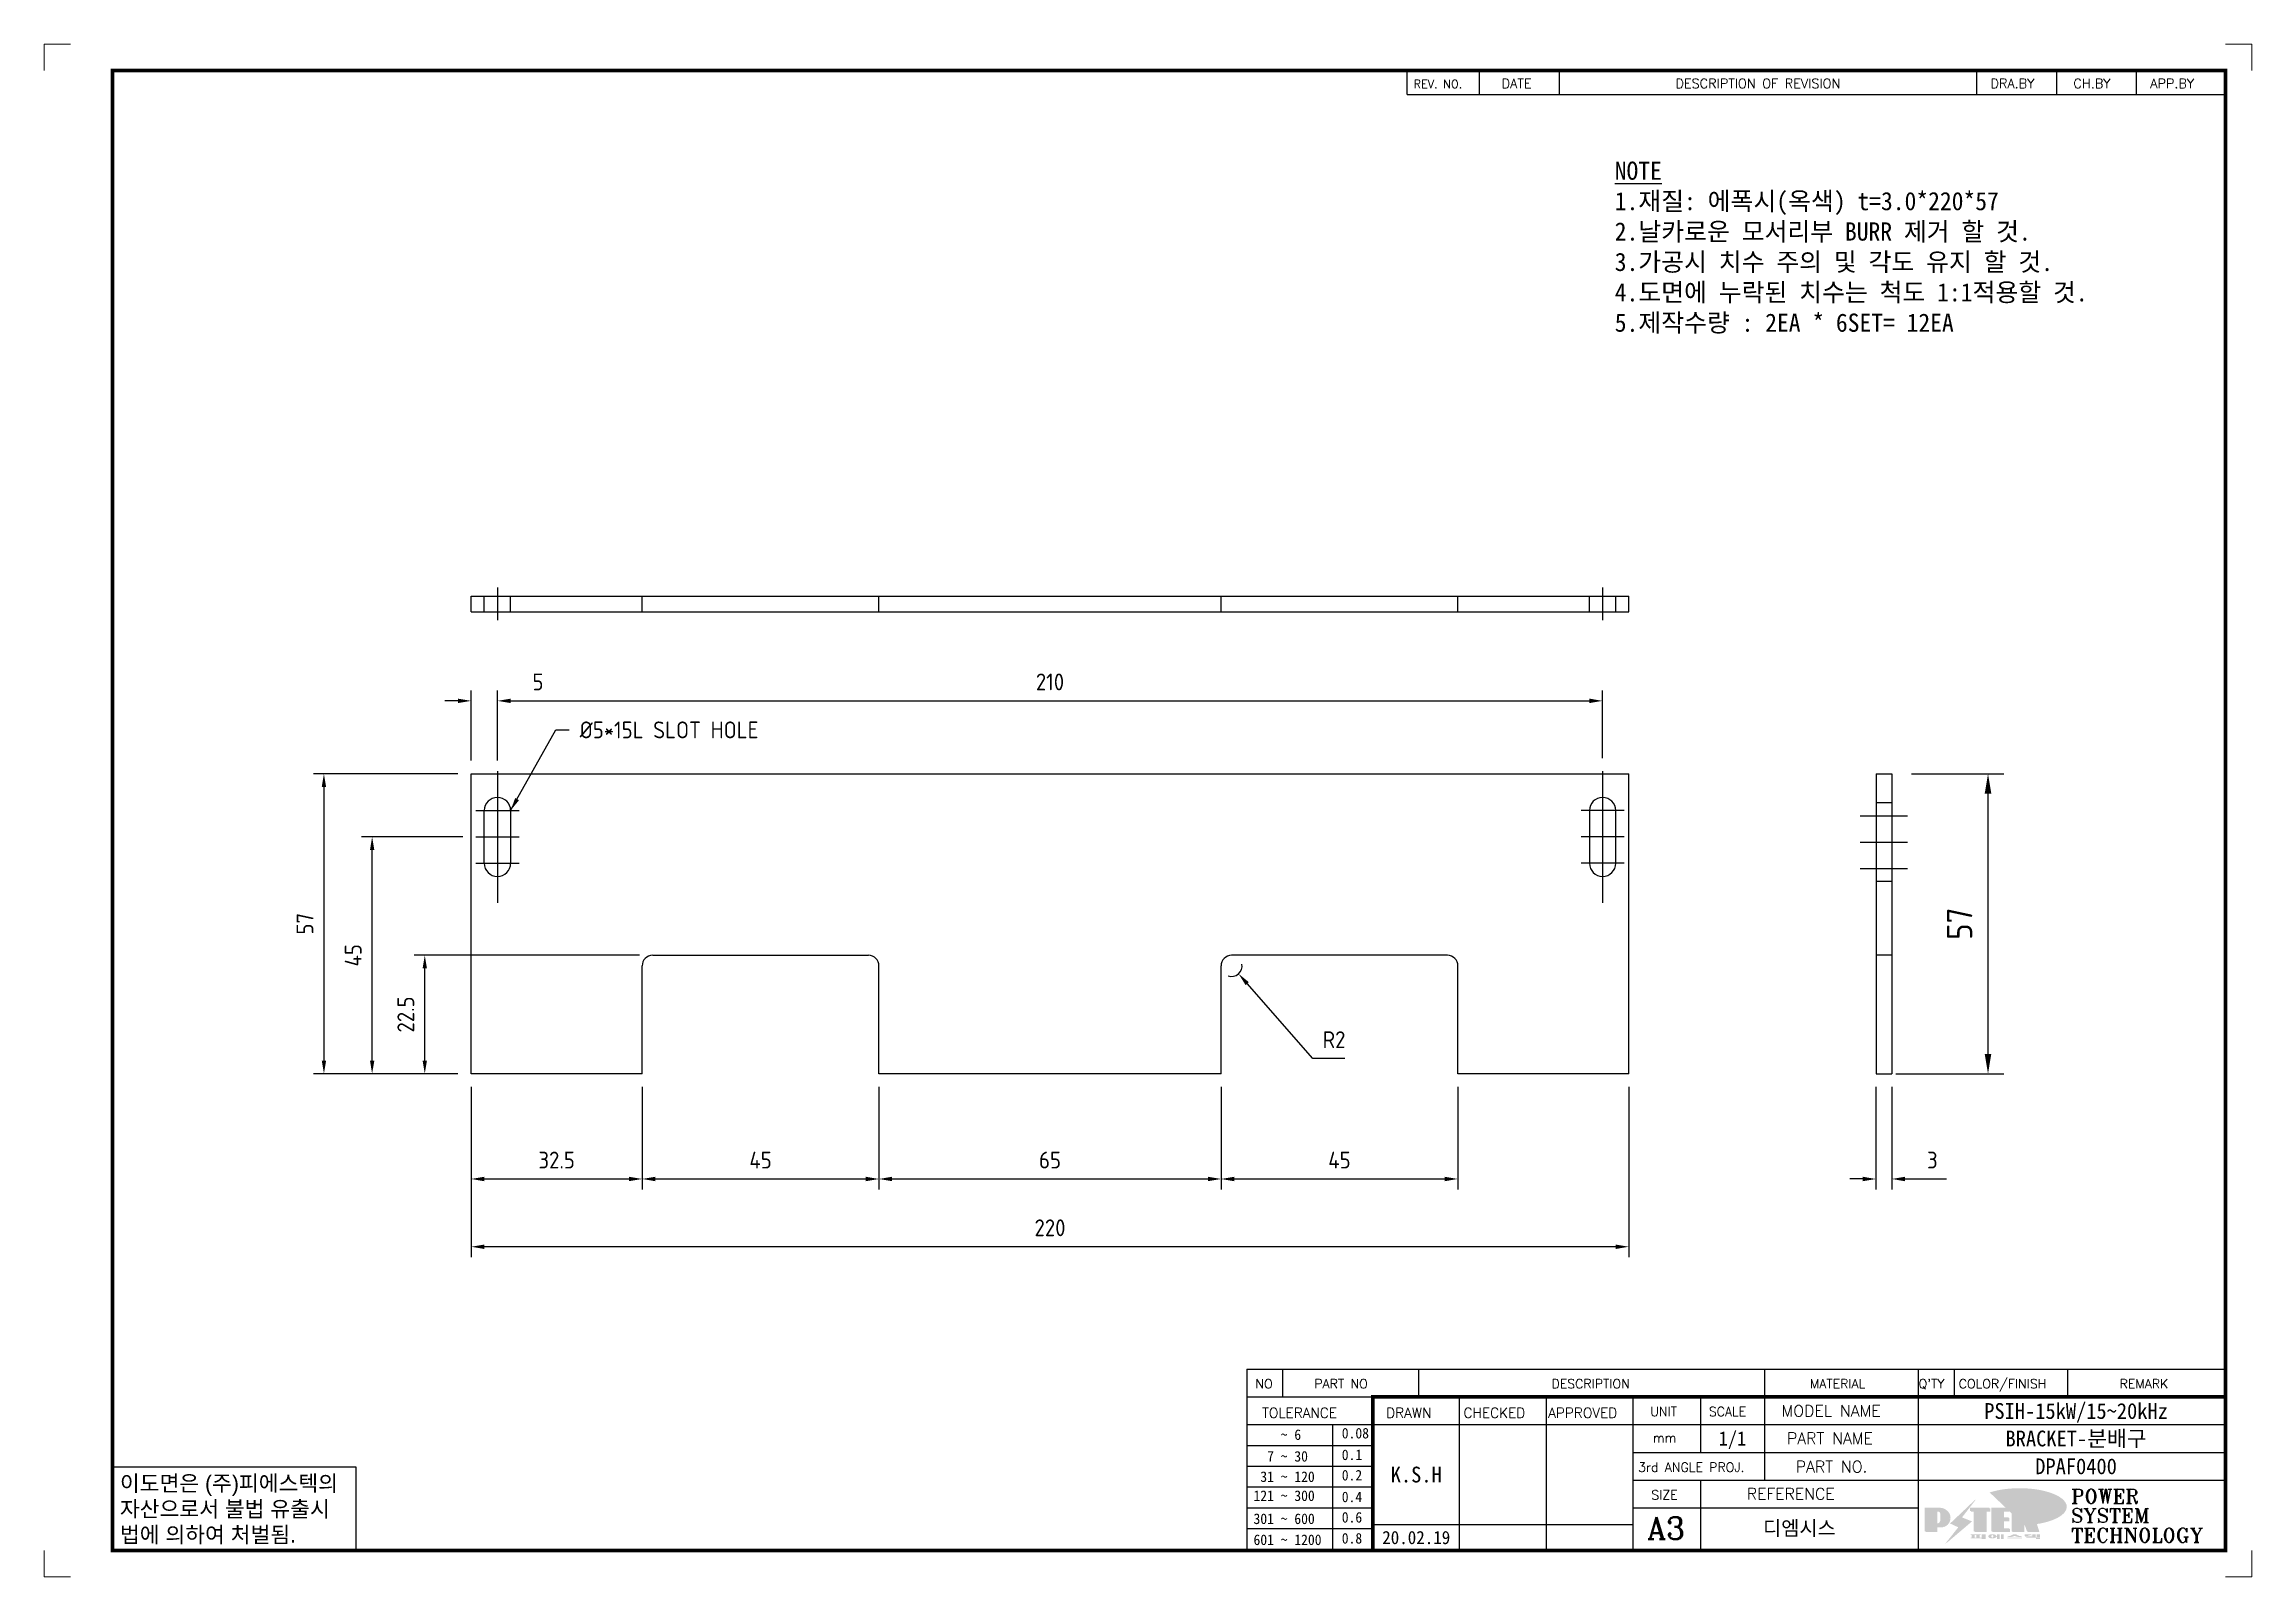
# Model space of a CAD drawing. Header units: millimetres. Extents: x 24815 to 37444, y -10619 to 6020.
# Drawn here: x 32524.7 to 32944.2, y -1528.1 to -1236.8 of the extents above; entities that cross this region are included whole.
import ezdxf
from ezdxf.enums import TextEntityAlignment as Align

# ---------------------------------------------------------------- set-up
doc = ezdxf.new("R2010")
doc.units = ezdxf.units.MM
for name, pattern in [('CENTER', [50.8, 31.75, -6.35, 6.35, -6.35]), ('HIDDEN', [9.525, 6.35, -3.175]), ('HIDDEN2', [4.7625, 3.175, -1.5875])]:
    doc.linetypes.add(name, pattern=pattern)
for name, color, linetype in [('CENTER', 1, 'CENTER'), ('FORMAT-1', 7, 'Continuous'), ('H', 2, 'HIDDEN'), ('HIDDEN', 2, 'HIDDEN'), ('line', 3, 'Continuous')]:
    doc.layers.add(name, color=color, linetype=linetype)
doc.styles.add('h1', font='')
doc.styles.add('HAN', font='')
doc.styles.add('RC', font='ROMANC.SHX')
doc.styles.add('ROMANT', font='romant')
doc.styles.get("Standard").update_dxf_attribs({"font": 'ISOCP.SHX', "bigfont": 'WHGTXT.SHX'})
doc.styles.get('h1').set_extended_font_data('New Gulim')
doc.styles.get('HAN').set_extended_font_data('GulimChe')
doc.dimstyles.new('PS-1', dxfattribs={"dimtxt": 3.2, "dimasz": 2.5, "dimexe": 2, "dimexo": 2.5, "dimgap": 2, "dimtad": 1, "dimtoh": 1, "dimrnd": 0.05, "dimzin": 12, "dimdsep": 46, "dimtxsty": 'Standard', "dimcen": 0, "dimclrt": 2, "dimazin": 3, "dimtfac": 1, "dimtofl": 0, "dimtmove": 0, "dimatfit": 3, "dimfxl": 0.18, "dimtolj": 1, "dimtzin": 0, "dimarcsym": 0})
doc.dimstyles.new('PS-1.5', dxfattribs={"dimscale": 1.5, "dimtxt": 3.2, "dimasz": 2.5, "dimexe": 2, "dimexo": 2.5, "dimgap": 2, "dimtad": 1, "dimtoh": 1, "dimrnd": 0.05, "dimzin": 12, "dimdsep": 46, "dimtxsty": 'Standard', "dimcen": 0, "dimclrt": 2, "dimazin": 3, "dimtfac": 1, "dimtofl": 0, "dimtmove": 0, "dimatfit": 3, "dimfxl": 0.18, "dimtolj": 1, "dimtzin": 0, "dimarcsym": 0})

msp = doc.modelspace()

# ---------------------------------------------------------------- texts
at = {"color": 2, "insert": (32823.12903, -1259.16817), "char_height": 3.465, "attachment_point": 1, "style": 'HAN'}
msp.add_mtext_dynamic_manual_height_columns('{\\LNOTE\\P}1.재질: 에폭시(옥색) t=3.0*220*57\\P2.날카로운 모서리부 BURR 제거 할 것.\\P3.가공시 치수 주의 및 각도 유지 할 것.\\P4.도면에 누락된 치수는 척도 1:1적용할 것.\\P{\\C1;5.제작수량 : 2EA * 6SET= 12EA}', width=557.9786429, gutter_width=769.29545, heights=[0], dxfattribs=at)
at = {"color": 2, "insert": (32626.44892, -1365.57691), "char_height": 3.2, "attachment_point": 1}
msp.add_mtext('%%C5*15L SLOT HOLE', dxfattribs=at)

# ---------------------------------------------------------------- blocks, each defined once
blk = doc.blocks.new('A$C19447B5D')
at = {"color": 4}
for p, q in [((-215, 12, -0.03), (5, 12, -0.03)), ((-215, -45, -0.03), (-215, 12, -0.03)), ((5, -45, -0.03), (5, 12, -0.03)), ((-212.5, -5, -0.03), (-212.5, 5, -0.03)), ((-207.5, 5, -0.03), (-207.5, -5, -0.03)), ((-2.5, 5, -0.03), (-2.5, -5, -0.03)), ((2.5, -5, -0.03), (2.5, 5, -0.03)), ((-182.5, -45), (-182.5, -24.5)), ((-180.5, -22.5), (-139.5, -22.5)), ((-137.5, -45), (-137.5, -24.5)), ((-72.5, -45), (-72.5, -24.5)), ((-29.5, -22.5), (-70.5, -22.5)), ((-27.5, -45), (-27.5, -24.5)), ((-182.5, -45), (-215, -45)), ((-72.5, -45), (-137.5, -45)), ((5, -45), (-27.5, -45))]:
    blk.add_line(p, q, dxfattribs=at)
for centre, radius, start, end in [((-210, 5, -0.03), 2.5, 0, 180), ((0, 5, -0.03), 2.5, 0, 180), ((-210, -5, -0.03), 2.5, 180, 0), ((0, -5, -0.03), 2.5, 180, 0), ((-180.5, -24.5), 2, 90, 180), ((-139.5, -24.5), 2, 0, 90), ((-70.5, -24.5), 2, 90, 180), ((-29.5, -24.5), 2, 0, 90)]:
    blk.add_arc(centre, radius, start, end, dxfattribs=at)
at = {"layer": 'CENTER', "linetype": 'CENTER', "ltscale": 3}
for p, q in [((-210, 12.5, -0.03), (-210, -12.5, -0.03)), ((0, 12.5, -0.03), (0, -12.5, -0.03)), ((-214.1, 5, -0.03), (-205.9, 5, -0.03)), ((4.1, 5, -0.03), (-4.1, 5, -0.03)), ((-214.1, 0, -0.03), (-205.9, 0, -0.03)), ((4.1, 0, -0.03), (-4.1, 0, -0.03)), ((-214.1, -5, -0.03), (-205.9, -5, -0.03)), ((4.1, -5, -0.03), (-4.1, -5, -0.03))]:
    blk.add_line(p, q, dxfattribs=at)
blk = doc.blocks.new('t3')
for p, q in [((0, 15.88), (46.25, 15.88)), ((0, 15.88), (0, 0)), ((46.25, 15.88), (46.25, 0)), ((0, 0), (46.25, 0))]:
    blk.add_line(p, q)
at = {"color": 1, "style": 'h1'}
for s, p in [('이도면은 (주)피에스텍의', (1.4, 11.29)), ('자산으로서 불법 유출시', (1.4, 6.41)), ('법에 의하여 처벌됨.', (1.4, 1.52))]:
    blk.add_text(s, height=3, dxfattribs=at).set_placement(p)
blk = doc.blocks.new('new LOGO')
at = {"layer": 'line'}
h = blk.add_hatch(color=1, dxfattribs=at)
h.paths.add_polyline_path([(41.5, 16.4), (54.3, 16.4, 1), (54.3, 82.9), (0, 82.9), (0, -0.1), (41.5, -0.1)])
h.paths.add_polyline_path([(41.5, 27.9), (41.5, 71.9), (43.6, 71.9, -0.414214), (54.6, 60.9), (54.6, 38.9, -0.414214), (43.6, 27.9)], flags=16)
h.paths.add_polyline_path([(214.7, 71.9), (227.5, 71.9), (227.5, 82.9), (159.7, 82.9), (159.7, 71.9), (172.5, 71.9), (172.5, -0.1), (214.7, -0.1)])
h.paths.add_polyline_path([(276, 37.4), (294.8, 37.4), (294.8, 49.1), (276, 49.1), (276, 71.9), (294.8, 71.9), (294.8, 82.9), (234.5, 82.9), (234.5, -0.1), (297, -0.1), (297, 10.9), (276, 10.9)])
h.paths.add_polyline_path([(347.2, 35.2), (359.7, -0.1), (400.5, -0.1), (379.6, 66.8), (399.7, 82.9), (380.6, 82.9), (347.2, 61.6), (347.2, 82.9), (305.5, 82.9), (305.5, -0.1), (347.2, -0.1)])
h = blk.add_hatch(color=250, dxfattribs=at)
h.paths.add_polyline_path([(44.5, 69.4), (46.6, 69.4, -0.129793), (52, 68, 0.221832), (43.6, 71.9), (41.5, 71.9), (41.5, 27.9), (43.6, 27.9, 0.02048), (44.5, 28)], flags=17)
h.paths.add_polyline_path([(44.5, 13.9), (57.3, 13.9, 0.72362), (77.1, 73.9, -0.679777), (54.3, 16.4), (41.5, 16.4), (41.5, -0.1), (3, -0.1), (3, -2.6), (44.5, -2.6)])
h.paths.add_polyline_path([(117.9, 14.2), (71.5, -44.4), (77.1, -39.6), (120.8, 15.6), (92, 28.9), (173.3, 106), (177.5, 111.4), (89.1, 27.6)])
h.paths.add_polyline_path([(162.7, 71.9), (162.7, 69.4), (172.5, 69.4), (172.5, 71.9)], flags=17)
h.paths.add_polyline_path([(217.7, 69.4), (230.5, 69.4), (230.5, 80.4), (227.5, 80.4), (227.5, 71.9), (214.7, 71.9), (214.7, -0.1), (175.5, -0.1), (175.5, -2.6), (217.7, -2.6)])
h.paths.add_polyline_path([(297.8, 46.6), (294.8, 46.6), (294.8, 37.4), (276, 37.4), (276, 10.9), (279, 10.9), (279, 34.9), (297.8, 34.9)])
h.paths.add_polyline_path([(300, 8.4), (297, 8.4), (297, -0.1), (237.5, -0.1), (237.5, -2.6), (300, -2.6)])
h.paths.add_polyline_path([(297.8, 80.4), (294.8, 80.4), (294.8, 71.9), (276, 71.9), (276, 49.1), (279, 49.1), (279, 69.4), (297.8, 69.4)])
h.paths.add_polyline_path([(350.2, 80.4), (347.2, 80.4), (347.2, 61.6), (350.2, 63.5)])
h.paths.add_polyline_path([(350.2, 26.7), (347.2, 35.2), (347.2, -0.1), (308.5, -0.1), (308.5, -2.6), (350.2, -2.6)])
h.paths.add_polyline_path([(402.7, 80.4), (396.5, 80.4), (379.6, 66.8), (400.5, -0.1), (361.8, -0.1), (362.7, -2.6), (403.5, -2.6), (382.6, 64.3)])
blk.add_hatch(color=5, dxfattribs=at).paths.add_polyline_path([(166.3, 35), (131, 49), (180.4, 112.7), (92, 28.9), (120.8, 15.6), (74.4, -43)])
h = blk.add_hatch(color=253, dxfattribs=at)
edge = h.paths.add_edge_path()
edge.add_ellipse((333.9, 86.4), major_axis=(-165.9, 0), ratio=0.39426, start_angle=111.51268, end_angle=334.46902)
edge.add_ellipse((314.1, 81.2), major_axis=(-153.7, 0), ratio=0.40699, start_angle=121.30662, end_angle=327.74369, ccw=False)
edge.add_line((394, 27.8), (394.7, 25.6))
h = blk.add_hatch(color=250, dxfattribs=at)
edge = h.paths.add_edge_path()
edge.add_ellipse((237.8, -17.6), major_axis=(-14.3, 0), ratio=0.526336, start_angle=192.2456, end_angle=269.07481)
edge.add_line((238.1, -10.1), (237.6, -10.1))
edge.add_ellipse((237.8, -17.6), major_axis=(-14.3, 0), ratio=0.526336, start_angle=270.92519, end_angle=449.07481)
edge.add_line((237.6, -25.1), (238.1, -25.1))
edge.add_ellipse((237.8, -17.6), major_axis=(-14.3, 0), ratio=0.526336, start_angle=450.92519, end_angle=527.7544)
edge.add_line((251.7, -19.2), (254.1, -19.2))
edge.add_line((254.1, -19.2), (254.1, -27.1))
edge.add_line((254.1, -27.1), (263.1, -27.1))
edge.add_line((263.1, -27.1), (263.1, -10.1))
edge.add_line((263.1, -10.1), (254.1, -10.1))
edge.add_line((254.1, -10.1), (254.1, -16))
edge.add_line((254.1, -16), (251.7, -16))
h.paths.add_polyline_path([(241, -16.4), (241, -18.7, -1), (234.4, -18.7), (234.4, -16.4, -1)], flags=16)
h.paths.add_polyline_path([(278.2, -10.1), (268.1, -10.1), (268.1, -27.1), (278.2, -27.1)])
h.paths.add_polyline_path([(310.3, -10.1), (310.3, -11.1, -0.157169), (289.3, -17.5), (294, -19.9, 0.128407), (316.3, -15.9, 0.128407), (338.6, -19.9), (343.3, -17.5, -0.157169), (322.2, -11.1), (322.2, -10.1)])
h.paths.add_polyline_path([(342.1, -25.1), (342.1, -22.3), (290.4, -22.3), (290.4, -25.1)])
h.paths.add_polyline_path([(352, -10.1), (352, -16.2, 0.414214), (354, -18.2), (378.7, -18.2), (378.7, -19.6), (390.2, -19.6), (390.2, -10.1), (378.7, -10.1), (378.7, -13.6), (374.7, -13.6), (374.7, -15.1), (378.7, -15.1), (378.7, -16.2), (364.7, -16.2), (364.7, -15.1), (371.2, -15.1), (371.2, -13.6), (364.7, -13.6), (364.7, -12.6), (374.7, -12.6), (374.7, -10.1)])
h.paths.add_polyline_path([(393.8, -10.1), (393.8, -19.6), (405, -19.6), (405, -10.1)])
h.paths.add_polyline_path([(405, -27.1), (405, -20.9), (356.8, -20.9), (356.8, -23), (391.8, -23), (391.8, -27.1)])
h.paths.add_polyline_path([(200.4, -10.1), (200.4, -22.3), (193.2, -22.3), (193.2, -12.6), (196.6, -12.6), (196.6, -10.1), (161, -10.1), (161, -12.6), (164.5, -12.6), (164.5, -22.3), (161, -22.3), (161, -25.1), (200.4, -25.1), (200.4, -27.1), (213.9, -27.1), (213.9, -10.1)])
h.paths.add_polyline_path([(182, -12.6), (175.6, -12.6), (175.6, -22.3), (182, -22.3)], flags=17)
blk = doc.blocks.new('format-3')
at = {"color": 3, "lineweight": 9}
for p, q in [((0, 286.3), (0, 291.3)), ((5, 291.3), (0, 291.3)), ((414.5, 291.3), (419.5, 291.3)), ((419.5, 286.3), (419.5, 291.3)), ((0, 5), (0, 0)), ((419.5, 5), (419.5, 0)), ((5, 0), (0, 0)), ((414.5, 0), (419.5, 0))]:
    blk.add_line(p, q, dxfattribs=at)
at = {"color": 180}
for p, q in [((258.97, 281.75), (258.97, 286.3)), ((272.71, 281.75), (272.71, 286.3)), ((287.94, 281.75), (287.94, 286.3)), ((367.22, 281.75), (367.22, 286.3)), ((382.45, 281.75), (382.45, 286.3)), ((397.61, 281.75), (397.61, 286.3)), ((258.97, 281.75), (414.5, 281.75)), ((228.5, 39.49), (228.5, 5)), ((228.5, 39.49), (414.5, 39.49)), ((235.29, 39.49), (235.29, 34.21)), ((261.24, 34.21), (261.24, 39.49)), ((326.9, 39.49), (326.9, 34.21)), ((356.11, 39.49), (356.11, 34.21)), ((362.93, 39.49), (362.93, 34.21)), ((384.48, 39.49), (384.48, 34.21)), ((228.5, 34.21), (252.48, 34.21)), ((268.96, 5), (268.96, 34.21)), ((285.45, 5), (285.45, 34.21)), ((301.94, 5), (301.94, 34.21)), ((314.72, 34.21), (314.72, 23.65)), ((326.9, 34.21), (326.9, 18.37)), ((356.11, 34.21), (356.11, 5)), ((228.5, 28.93), (252.48, 28.93)), ((244.89, 5.23), (244.89, 28.93)), ((252.48, 28.93), (414.5, 28.93)), ((228.5, 24.98), (252.48, 24.98)), ((228.5, 21.03), (252.48, 21.03)), ((301.94, 23.65), (414.5, 23.65)), ((228.5, 17.08), (252.48, 17.08)), ((301.94, 18.37), (414.5, 18.37)), ((314.72, 18.37), (314.72, 5)), ((228.5, 13.13), (252.48, 13.13)), ((301.94, 13.09), (356.11, 13.09)), ((228.5, 9.18), (252.48, 9.18)), ((252.48, 9.95), (301.94, 9.95))]:
    blk.add_line(p, q, dxfattribs=at)
at = {"const_width": 0.7}
blk.add_lwpolyline([(252.48, 5), (252.48, 34.21), (414.5, 34.21)], dxfattribs=at)
at = {"layer": 'FORMAT-1', "const_width": 0.7}
blk.add_lwpolyline([(13, 5), (13, 286.3), (414.5, 286.3), (414.5, 5)], close=True, dxfattribs=at)
blk.add_blockref('t3', (13, 5))
at = {"xscale": 0.05400000000000027, "yscale": 0.05400000000000027, "zscale": 0.05400000000000027}
blk.add_blockref('new LOGO', (357.35, 8.65), dxfattribs=at)
at = {"color": 2}
for s, height, style, p in [('REV. NO.', 1.56, 'RC', (260.23, 282.95)), ('DATE', 1.788, 'RC', (276.95, 282.94)), ('DESCRIPTION OF REVISION', 1.7875, 'RC', (309.98, 282.94)), ('DRA.BY', 1.788, 'RC', (369.83, 282.94)), ('CH.BY', 1.788, 'RC', (385.59, 282.94)), ('APP.BY', 1.788, 'RC', (400.18, 282.94)), ('COLOR/FINISH', 1.7424, 'RC', (363.8, 35.83)), ('NO', 1.742, 'RC', (230.16, 35.83)), ('PART NO', 1.742, 'RC', (241.36, 35.83)), ('DESCRIPTION', 1.7424, 'RC', (286.43, 35.83)), ('MATERIAL', 1.742, 'RC', (335.52, 35.83)), ("Q'TY", 1.742, 'RC', (356.17, 35.83)), ('REMARK', 1.742, 'RC', (394.37, 35.83)), (' TOLERANCE', 1.9, 'RC', (230.11, 30.22)), ('DRAWN', 1.9, 'RC', (255, 30.22)), ('CHECKED', 1.9, 'RC', (269.71, 30.22)), ('APPROVED', 1.9, 'RC', (285.8, 30.22)), ('UNIT', 1.742, 'RC', (305.19, 30.55)), ('SCALE', 1.742, 'RC', (316.32, 30.55)), ('MODEL NAME', 2.178, 'RC', (330.12, 30.46)), ('    ~ 6', 2, 'HAN', (229.8, 26.03)), ('0.08', 2, 'HAN', (246.57, 26.31)), ('mm', 1.742, 'RC', (305.67, 25.56)), ('PART NAME', 2.178, 'RC', (331.17, 25.24)), ('  7 ~ 30', 2, 'HAN', (229.8, 21.91)), ('0.1', 2, 'HAN', (246.57, 22.2)), ('3rd ANGLE PROJ.', 1.7424, 'RC', (302.87, 19.97)), ('PART NO.', 2.178, 'RC', (332.84, 19.85)), (' 31 ~ 120', 2, 'HAN', (229.8, 18.04)), ('0.2', 2, 'HAN', (246.57, 18.32)), ('REFERENCE', 2.178, 'RC', (323.52, 14.69)), ('121 ~ 300', 2, 'HAN', (229.8, 14.42)), ('0.4', 2, 'HAN', (246.57, 14.2)), ('SIZE', 1.742, 'RC', (305.39, 14.71)), ('301 ~ 600', 2, 'HAN', (229.8, 10.04)), ('0.6', 2, 'HAN', (246.57, 10.32)), ('601 ~ 1200', 2, 'HAN', (229.8, 6.05)), ('0.8', 2, 'HAN', (246.57, 6.33))]:
    blk.add_text(s, height=height, dxfattribs=dict(at, style=style)).set_placement(p)
at = {"style": 'ROMANT'}
for s, p in [('POWER', (385.15, 13.96)), ('SYSTEM', (385.15, 10.31)), ('TECHNOLOGY', (385.15, 6.56))]:
    blk.add_text(s, height=2.7, dxfattribs=at).set_placement(p)
at = {"color": 2, "lineweight": 25, "style": 'RC'}
blk.add_text('A3', height=4.182, dxfattribs=at).set_placement((304.61, 7.14))
at = {"style": 'HAN'}
for tag, height, p in [('MODEL-NAME', 3, (386.1, 31.53)), ('SCALE', 2.7, (320.81, 26.29)), ('PART-NAME', 3, (386.1, 26.29)), ('CH-BY', 3, (277.21, 19.44)), ('PART-NO', 3, (386.1, 21.01)), ('DRA-BY', 3, (260.72, 19.44)), ('APP-BY', 3, (293.7, 19.44)), ('DRA-DATE', 2.5, (260.72, 7.47)), ('CH-DATE', 2.5, (277.21, 7.47)), ('APP-DATE', 2.5, (293.7, 7.47)), ('관련업체', 3, (333.52, 9.26))]:
    blk.add_attdef(tag, text='', height=height, dxfattribs=at).set_placement(p, align=Align.MIDDLE_CENTER)
blk = doc.blocks.new('*D788')
at = {"color": 0, "lineweight": -2, "transparency": 16777216}
for p, q in [((32879.52, -1375.52), (32897.06, -1375.52)), ((32894.06, -1428.77), (32894.06, -1379.27)), ((32876.52, -1432.52), (32897.06, -1432.52))]:
    blk.add_line(p, q, dxfattribs=at)
at = {"color": 0, "transparency": 16777216}
for points in [[(32893.43, -1379.27), (32894.68, -1379.27), (32894.06, -1375.52)], [(32893.43, -1428.77), (32894.68, -1428.77), (32894.06, -1432.52)]]:
    blk.add_solid(points, dxfattribs=at)
at = {"layer": 'Defpoints', "color": 0, "transparency": 16777216}
for p in [(32875.77, -1375.52, -0.03), (32894.06, -1375.52), (32872.77, -1432.52, -0.05)]:
    blk.add_point(p, dxfattribs=at)
at = {"color": 2, "transparency": 16777216, "insert": (32888.66, -1404.02), "char_height": 4.8, "attachment_point": 5, "rotation": 90}
blk.add_mtext('\\A1;57', dxfattribs=at)
blk = doc.blocks.new('*D789')
at = {"color": 0, "lineweight": -2, "transparency": 16777216}
for p, q in [((32605.82, -1435.02), (32605.82, -1454.53)), ((32638.32, -1435.02), (32638.32, -1454.53)), ((32608.32, -1452.53), (32635.82, -1452.53))]:
    blk.add_line(p, q, dxfattribs=at)
at = {"color": 0, "transparency": 16777216}
for points in [[(32608.32, -1452.11), (32608.32, -1452.95), (32605.82, -1452.53)], [(32635.82, -1452.11), (32635.82, -1452.95), (32638.32, -1452.53)]]:
    blk.add_solid(points, dxfattribs=at)
at = {"layer": 'Defpoints', "color": 0, "transparency": 16777216}
for p in [(32605.82, -1432.52), (32638.32, -1432.52), (32638.32, -1452.53)]:
    blk.add_point(p, dxfattribs=at)
at = {"color": 2, "transparency": 16777216, "insert": (32622.07, -1448.93), "char_height": 3.2, "attachment_point": 5}
blk.add_mtext('\\A1;32.5', dxfattribs=at)
blk = doc.blocks.new('*D790')
at = {"color": 0, "lineweight": -2, "transparency": 16777216}
for p, q in [((32638.32, -1435.02), (32638.32, -1454.53)), ((32683.32, -1435.02), (32683.32, -1454.53)), ((32640.82, -1452.53), (32680.82, -1452.53))]:
    blk.add_line(p, q, dxfattribs=at)
at = {"color": 0, "transparency": 16777216}
for points in [[(32640.82, -1452.11), (32640.82, -1452.95), (32638.32, -1452.53)], [(32680.82, -1452.11), (32680.82, -1452.95), (32683.32, -1452.53)]]:
    blk.add_solid(points, dxfattribs=at)
at = {"layer": 'Defpoints', "color": 0, "transparency": 16777216}
for p in [(32638.32, -1432.52), (32683.32, -1432.52), (32683.32, -1452.53)]:
    blk.add_point(p, dxfattribs=at)
at = {"color": 2, "transparency": 16777216, "insert": (32660.82, -1448.93), "char_height": 3.2, "attachment_point": 5}
blk.add_mtext('\\A1;45', dxfattribs=at)
blk = doc.blocks.new('*D791')
at = {"color": 0, "lineweight": -2, "transparency": 16777216}
for p, q in [((32683.32, -1435.02), (32683.32, -1454.53)), ((32748.32, -1435.02), (32748.32, -1454.53)), ((32685.82, -1452.53), (32745.82, -1452.53))]:
    blk.add_line(p, q, dxfattribs=at)
at = {"color": 0, "transparency": 16777216}
for points in [[(32685.82, -1452.11), (32685.82, -1452.95), (32683.32, -1452.53)], [(32745.82, -1452.11), (32745.82, -1452.95), (32748.32, -1452.53)]]:
    blk.add_solid(points, dxfattribs=at)
at = {"layer": 'Defpoints', "color": 0, "transparency": 16777216}
for p in [(32683.32, -1432.52), (32748.32, -1432.52), (32748.32, -1452.53)]:
    blk.add_point(p, dxfattribs=at)
at = {"color": 2, "transparency": 16777216, "insert": (32715.82, -1448.93), "char_height": 3.2, "attachment_point": 5}
blk.add_mtext('\\A1;65', dxfattribs=at)
blk = doc.blocks.new('*D792')
at = {"color": 0, "lineweight": -2, "transparency": 16777216}
for p, q in [((32748.32, -1435.02), (32748.32, -1454.53)), ((32793.32, -1435.02), (32793.32, -1454.53)), ((32750.82, -1452.53), (32790.82, -1452.53))]:
    blk.add_line(p, q, dxfattribs=at)
at = {"color": 0, "transparency": 16777216}
for points in [[(32750.82, -1452.11), (32750.82, -1452.95), (32748.32, -1452.53)], [(32790.82, -1452.11), (32790.82, -1452.95), (32793.32, -1452.53)]]:
    blk.add_solid(points, dxfattribs=at)
at = {"layer": 'Defpoints', "color": 0, "transparency": 16777216}
for p in [(32748.32, -1432.52), (32793.32, -1432.52), (32793.32, -1452.53)]:
    blk.add_point(p, dxfattribs=at)
at = {"color": 2, "transparency": 16777216, "insert": (32770.82, -1448.93), "char_height": 3.2, "attachment_point": 5}
blk.add_mtext('\\A1;45', dxfattribs=at)
blk = doc.blocks.new('*D793')
at = {"color": 0, "lineweight": -2, "transparency": 16777216}
for p, q in [((32765.78, -1429.65), (32753.29, -1415.4)), ((32771.81, -1429.65), (32765.78, -1429.65))]:
    blk.add_line(p, q, dxfattribs=at)
blk.add_arc((32750.32, -1412.02), 2, 251.6197, 8.5315, dxfattribs=at)
at = {"color": 0, "transparency": 16777216}
blk.add_solid([(32753.6, -1415.13), (32752.98, -1415.68), (32751.64, -1413.52)], dxfattribs=at)
at = {"layer": 'Defpoints', "color": 0, "transparency": 16777216}
for p in [(32750.32, -1412.02), (32751.64, -1413.52)]:
    blk.add_point(p, dxfattribs=at)
at = {"color": 2, "transparency": 16777216, "insert": (32769.79, -1426.05), "char_height": 3.2, "attachment_point": 5}
blk.add_mtext('\\A1;R2', dxfattribs=at)
blk = doc.blocks.new('*D794')
at = {"color": 0, "lineweight": -2, "transparency": 16777216}
for p, q in [((32637.82, -1410.02), (32595.01, -1410.02)), ((32597.01, -1430.02), (32597.01, -1412.52)), ((32603.32, -1432.52), (32595.01, -1432.52))]:
    blk.add_line(p, q, dxfattribs=at)
at = {"color": 0, "transparency": 16777216}
for points in [[(32596.6, -1412.52), (32597.43, -1412.52), (32597.01, -1410.02)], [(32596.6, -1430.02), (32597.43, -1430.02), (32597.01, -1432.52)]]:
    blk.add_solid(points, dxfattribs=at)
at = {"layer": 'Defpoints', "color": 0, "transparency": 16777216}
for p in [(32597.01, -1410.02), (32640.32, -1410.02), (32605.82, -1432.52, -0.03)]:
    blk.add_point(p, dxfattribs=at)
at = {"color": 2, "transparency": 16777216, "insert": (32593.41, -1421.27), "char_height": 3.2, "attachment_point": 5, "rotation": 90}
blk.add_mtext('\\A1;22.5', dxfattribs=at)
blk = doc.blocks.new('*D795')
at = {"color": 0, "lineweight": -2, "transparency": 16777216}
for p, q in [((32604.22, -1387.52), (32585.01, -1387.52)), ((32587.01, -1430.02), (32587.01, -1390.02)), ((32603.32, -1432.52), (32585.01, -1432.52))]:
    blk.add_line(p, q, dxfattribs=at)
at = {"color": 0, "transparency": 16777216}
for points in [[(32586.6, -1390.02), (32587.43, -1390.02), (32587.01, -1387.52)], [(32586.6, -1430.02), (32587.43, -1430.02), (32587.01, -1432.52)]]:
    blk.add_solid(points, dxfattribs=at)
at = {"layer": 'Defpoints', "color": 0, "transparency": 16777216}
for p in [(32587.01, -1387.52), (32606.72, -1387.52), (32605.82, -1432.52)]:
    blk.add_point(p, dxfattribs=at)
at = {"color": 2, "transparency": 16777216, "insert": (32583.41, -1410.02), "char_height": 3.2, "attachment_point": 5, "rotation": 90}
blk.add_mtext('\\A1;45', dxfattribs=at)
blk = doc.blocks.new('*D796')
at = {"color": 0, "lineweight": -2, "transparency": 16777216}
for p, q in [((32603.32, -1375.52), (32575.85, -1375.52)), ((32577.85, -1378.02), (32577.85, -1430.02)), ((32603.32, -1432.52), (32575.85, -1432.52))]:
    blk.add_line(p, q, dxfattribs=at)
at = {"color": 0, "transparency": 16777216}
for points in [[(32577.44, -1378.02), (32578.27, -1378.02), (32577.85, -1375.52)], [(32577.44, -1430.02), (32578.27, -1430.02), (32577.85, -1432.52)]]:
    blk.add_solid(points, dxfattribs=at)
at = {"layer": 'Defpoints', "color": 0, "transparency": 16777216}
for p in [(32605.82, -1375.52, -0.03), (32577.85, -1432.52), (32605.82, -1432.52, -0.03)]:
    blk.add_point(p, dxfattribs=at)
at = {"color": 2, "transparency": 16777216, "insert": (32574.25, -1404.02), "char_height": 3.2, "attachment_point": 5, "rotation": 90}
blk.add_mtext('\\A1;57', dxfattribs=at)
blk = doc.blocks.new('*D797')
at = {"color": 0, "lineweight": -2, "transparency": 16777216}
for p, q in [((32872.77, -1435.02), (32872.77, -1454.53)), ((32875.77, -1435.02), (32875.77, -1454.53)), ((32870.27, -1452.53), (32867.77, -1452.53)), ((32878.27, -1452.53), (32886.19, -1452.53))]:
    blk.add_line(p, q, dxfattribs=at)
at = {"color": 0, "transparency": 16777216}
for points in [[(32870.27, -1452.11), (32870.27, -1452.95), (32872.77, -1452.53)], [(32878.27, -1452.11), (32878.27, -1452.95), (32875.77, -1452.53)]]:
    blk.add_solid(points, dxfattribs=at)
at = {"layer": 'Defpoints', "color": 0, "transparency": 16777216}
for p in [(32872.77, -1432.52), (32875.77, -1432.52), (32875.77, -1452.53)]:
    blk.add_point(p, dxfattribs=at)
at = {"color": 2, "transparency": 16777216, "insert": (32883.48, -1448.93), "char_height": 3.2, "attachment_point": 5}
blk.add_mtext('\\A1;3', dxfattribs=at)
blk = doc.blocks.new('*D798')
at = {"color": 0, "lineweight": -2, "transparency": 16777216}
for p, q in [((32605.82, -1435.02), (32605.82, -1467.41)), ((32825.82, -1435.02), (32825.82, -1467.41)), ((32823.32, -1465.41), (32608.32, -1465.41))]:
    blk.add_line(p, q, dxfattribs=at)
at = {"color": 0, "transparency": 16777216}
for points in [[(32608.32, -1465), (32608.32, -1465.83), (32605.82, -1465.41)], [(32823.32, -1465), (32823.32, -1465.83), (32825.82, -1465.41)]]:
    blk.add_solid(points, dxfattribs=at)
at = {"layer": 'Defpoints', "color": 0, "transparency": 16777216}
for p in [(32605.82, -1432.52), (32825.82, -1432.52), (32605.82, -1465.41)]:
    blk.add_point(p, dxfattribs=at)
at = {"color": 2, "transparency": 16777216, "insert": (32715.82, -1461.81), "char_height": 3.2, "attachment_point": 5}
blk.add_mtext('\\A1;220', dxfattribs=at)
blk = doc.blocks.new('*D799')
at = {"color": 0, "lineweight": -2, "transparency": 16777216}
for p, q in [((32603.32, -1361.66), (32600.82, -1361.66)), ((32605.82, -1373.02), (32605.82, -1359.66)), ((32610.82, -1373.02), (32610.82, -1359.66)), ((32613.32, -1361.66), (32621.23, -1361.66))]:
    blk.add_line(p, q, dxfattribs=at)
at = {"color": 0, "transparency": 16777216}
for points in [[(32603.32, -1361.24), (32603.32, -1362.08), (32605.82, -1361.66)], [(32613.32, -1361.24), (32613.32, -1362.08), (32610.82, -1361.66)]]:
    blk.add_solid(points, dxfattribs=at)
at = {"layer": 'Defpoints', "color": 0, "transparency": 16777216}
for p in [(32610.82, -1361.66), (32605.82, -1375.52), (32610.82, -1375.52)]:
    blk.add_point(p, dxfattribs=at)
at = {"color": 2, "transparency": 16777216, "insert": (32618.53, -1358.06), "char_height": 3.2, "attachment_point": 5}
blk.add_mtext('\\A1;5', dxfattribs=at)
blk = doc.blocks.new('*D800')
at = {"color": 0, "lineweight": -2, "transparency": 16777216}
for p, q in [((32610.82, -1373.02), (32610.82, -1359.66)), ((32613.32, -1361.66), (32818.32, -1361.66)), ((32820.82, -1372.52), (32820.82, -1359.66))]:
    blk.add_line(p, q, dxfattribs=at)
at = {"color": 0, "transparency": 16777216}
for points in [[(32613.32, -1361.24), (32613.32, -1362.08), (32610.82, -1361.66)], [(32818.32, -1361.24), (32818.32, -1362.08), (32820.82, -1361.66)]]:
    blk.add_solid(points, dxfattribs=at)
at = {"layer": 'Defpoints', "color": 0, "transparency": 16777216}
for p in [(32820.82, -1361.66), (32610.82, -1375.52), (32820.82, -1375.02)]:
    blk.add_point(p, dxfattribs=at)
at = {"color": 2, "transparency": 16777216, "insert": (32715.82, -1358.06), "char_height": 3.2, "attachment_point": 5}
blk.add_mtext('\\A1;210', dxfattribs=at)

# ---------------------------------------------------------------- dimensions: what is measured, and where the dimension line sits
for base, p1, p2, override, picture, middle in [((32610.82239, -1361.6613, -0.0254), (32605.82239, -1375.51968, -0.0254), (32610.82239, -1375.51968, -0.0254), {"dimarcsym": 1}, '*D799', (32618.52866, -1358.0613, -0.0254)), ((32820.82239, -1361.6613, -0.0254), (32610.82239, -1375.51968, -0.0254), (32820.82239, -1375.01968, -0.0254), {"dimtmove": 1, "dimarcsym": 1}, '*D800', (32715.82239, -1358.06098, -0.0254)), ((32638.32239, -1452.52966), (32605.82239, -1432.51968), (32638.32239, -1432.51968), {"dimarcsym": 1}, '*D789', (32622.07239, -1448.92935)), ((32605.82239, -1465.41291), (32825.82239, -1432.51968), (32605.82239, -1432.51968), {"dimarcsym": 1}, '*D798', (32715.82239, -1461.81259)), ((32683.32239, -1452.52966), (32638.32239, -1432.51968), (32683.32239, -1432.51968), {"dimtmove": 1, "dimarcsym": 1}, '*D790', (32660.82239, -1448.92966)), ((32748.32239, -1452.52966), (32683.32239, -1432.51968), (32748.32239, -1432.51968), {"dimtmove": 1, "dimarcsym": 1}, '*D791', (32715.82239, -1448.92966)), ((32793.32239, -1452.52966), (32748.32239, -1432.51968), (32793.32239, -1432.51968), {"dimtmove": 1, "dimarcsym": 1}, '*D792', (32770.82239, -1448.92966)), ((32875.77415, -1452.52966), (32872.77415, -1432.51889), (32875.77415, -1432.51889), {"dimarcsym": 1}, '*D797', (32883.48043, -1448.92966))]:
    dim = msp.add_linear_dim(base=base, p1=p1, p2=p2, dimstyle='PS-1', override=override)
    dim.commit()
    dim.dimension.update_dxf_attribs({"geometry": picture, "text_midpoint": middle})
for base, p1, p2, picture, middle in [((32577.85234, -1432.51968), (32605.82239, -1375.51968, -0.0254), (32605.82239, -1432.51968, -0.0254), '*D796', (32574.25234, -1404.01968)), ((32587.0127, -1387.51968, -0.0254), (32605.82239, -1432.51968, -0.0254), (32606.72079, -1387.51968, -0.0254), '*D795', (32583.4127, -1410.01968, -0.0254)), ((32597.0127, -1410.01968), (32605.82239, -1432.51968, -0.0254), (32640.32239, -1410.01968), '*D794', (32593.41239, -1421.26968))]:
    dim = msp.add_linear_dim(base=base, p1=p1, p2=p2, angle=90, dimstyle='PS-1', override={"dimarcsym": 1})
    dim.commit()
    dim.dimension.update_dxf_attribs({"geometry": picture, "text_midpoint": middle})
dim = msp.add_linear_dim(base=(32894.05958, -1375.51968, 0.0254), p1=(32872.77415, -1432.51889, -0.0254), p2=(32875.77415, -1375.51968), angle=90, dimstyle='PS-1.5')
dim.commit()
dim.dimension.update_dxf_attribs({"geometry": '*D788', "text_midpoint": (32888.65958, -1404.01928, 0.0254)})
dim = msp.add_radius_dim(center=(32750.32239, -1412.01968), mpoint=(32751.6407, -1413.52369), dimstyle='PS-1', override={"dimarcsym": 1})
dim.commit()
dim.dimension.update_dxf_attribs({"geometry": '*D793', "text_midpoint": (32769.79471, -1429.65297), "dimtype": 164})

# ---------------------------------------------------------------- linework, layer by layer
at = {"color": 4}
for p, q in [((32605.82239, -1344.73097), (32605.82239, -1341.73097)), ((32605.82239, -1341.73097, 0.0254), (32825.82239, -1341.73097, 0.0254)), ((32825.82239, -1344.73097), (32825.82239, -1341.73097)), ((32605.82239, -1344.73097, 0.0254), (32825.82239, -1344.73097, 0.0254)), ((32872.77415, -1375.51968), (32875.77415, -1375.51968)), ((32872.77415, -1375.51968), (32872.77415, -1432.51889, -0.0254)), ((32875.77415, -1375.51968), (32875.77415, -1432.51889, -0.0254)), ((32872.77415, -1432.51889), (32875.77415, -1432.51889))]:
    msp.add_line(p, q, dxfattribs=at)
at = {"color": 2, "linetype": 'HIDDEN2'}
for p, q in [((32875.77415, -1381.01968, 0.0254), (32872.77415, -1381.01968, 0.0254)), ((32875.77415, -1396.01968, 0.0254), (32872.77415, -1396.01968, 0.0254))]:
    msp.add_line(p, q, dxfattribs=at)
at = {"layer": 'CENTER', "linetype": 'CENTER', "ltscale": 3}
for p, q in [((32610.82239, -1340.12938, 0.0254), (32610.82239, -1346.33257, 0.0254)), ((32820.82239, -1340.12938, 0.0254), (32820.82239, -1346.33257, 0.0254)), ((32869.77415, -1383.51968), (32878.77415, -1383.51968)), ((32869.77415, -1388.51968), (32878.77415, -1388.51968)), ((32869.77415, -1393.51968), (32878.77415, -1393.51968))]:
    msp.add_line(p, q, dxfattribs=at)
at = {"layer": 'H', "ltscale": 3}
for p, q in [((32608.32239, -1344.73097, 0.0254), (32608.32239, -1341.73097, 0.0254)), ((32613.32239, -1344.73097, 0.0254), (32613.32239, -1341.73097, 0.0254)), ((32638.32239, -1344.73097, 0.0508), (32638.32239, -1341.73097, 0.0508)), ((32683.32239, -1344.73097, 0.0508), (32683.32239, -1341.73097, 0.0508)), ((32748.32239, -1344.73097, 0.0508), (32748.32239, -1341.73097, 0.0508)), ((32793.32239, -1344.73097, 0.0508), (32793.32239, -1341.73097, 0.0508)), ((32818.32239, -1344.73097, 0.0254), (32818.32239, -1341.73097, 0.0254)), ((32823.32239, -1344.73097, 0.0254), (32823.32239, -1341.73097, 0.0254))]:
    msp.add_line(p, q, dxfattribs=at)
at = {"layer": 'HIDDEN', "ltscale": 10}
msp.add_line((32875.77415, -1410.01889, 0.0254), (32872.77415, -1410.01889, 0.0254), dxfattribs=at)

# ---------------------------------------------------------------- block references
ref = msp.add_blockref('format-3', (32524.68937, -1528.14758))
ref.add_attrib('DRA-DATE', '20.02.19', dxfattribs={"height": 2.5, "style": 'HAN'}).set_placement((32785.40941, -1520.67258), align=Align.MIDDLE_CENTER)
ref.add_attrib('DRA-BY', 'K.S.H', dxfattribs={"height": 3, "style": 'HAN'}).set_placement((32785.40941, -1508.70546), align=Align.MIDDLE_CENTER)
ref.add_attrib('MODEL-NAME', 'PSIH-15kW/15~20kHz', dxfattribs={"lineweight": 35, "height": 3, "style": 'HAN'}).set_placement((32910.78486, -1496.62247), align=Align.MIDDLE_CENTER)
ref.add_attrib('PART-NAME', 'BRACKET-분배구', dxfattribs={"lineweight": 35, "height": 3, "style": 'HAN'}).set_placement((32910.78486, -1501.85334), align=Align.MIDDLE_CENTER)
ref.add_attrib('PART-NO', 'DPAF0400', dxfattribs={"lineweight": 35, "height": 3, "style": 'HAN'}).set_placement((32910.78486, -1507.13334), align=Align.MIDDLE_CENTER)
ref.add_attrib('SCALE', '1/1', dxfattribs={"height": 2.7, "style": 'HAN'}).set_placement((32845.49747, -1501.85334), align=Align.MIDDLE_CENTER)
ref.add_attrib('관련업체', '디엠시스', dxfattribs={"height": 2.75, "style": 'HAN'}).set_placement((32858.21268, -1518.88489), align=Align.MIDDLE_CENTER)
msp.add_blockref('A$C19447B5D', (32820.82239, -1387.51968))

msp.set_redraw_order([(e.dxf.handle, doc.entitydb.next_handle()) for e in msp.query("TEXT MTEXT ATTDEF DIMENSION ARC_DIMENSION")])  # texts and dimensions are drawn at this point

# ---------------------------------------------------------------- leaders
at = {"annotation_type": 0, "has_hookline": 1, "hookline_direction": 0, "text_width": 36.13333}
msp.add_leader([(32613.32239, -1382.51968, -0.0254), (32621.94892, -1367.17691), (32624.44892, -1367.17691)], dimstyle='PS-1', override={"dimgap": 2, "dimtad": 0, "dimarcsym": 1}, dxfattribs=at)

doc.saveas('drawing.dxf')
